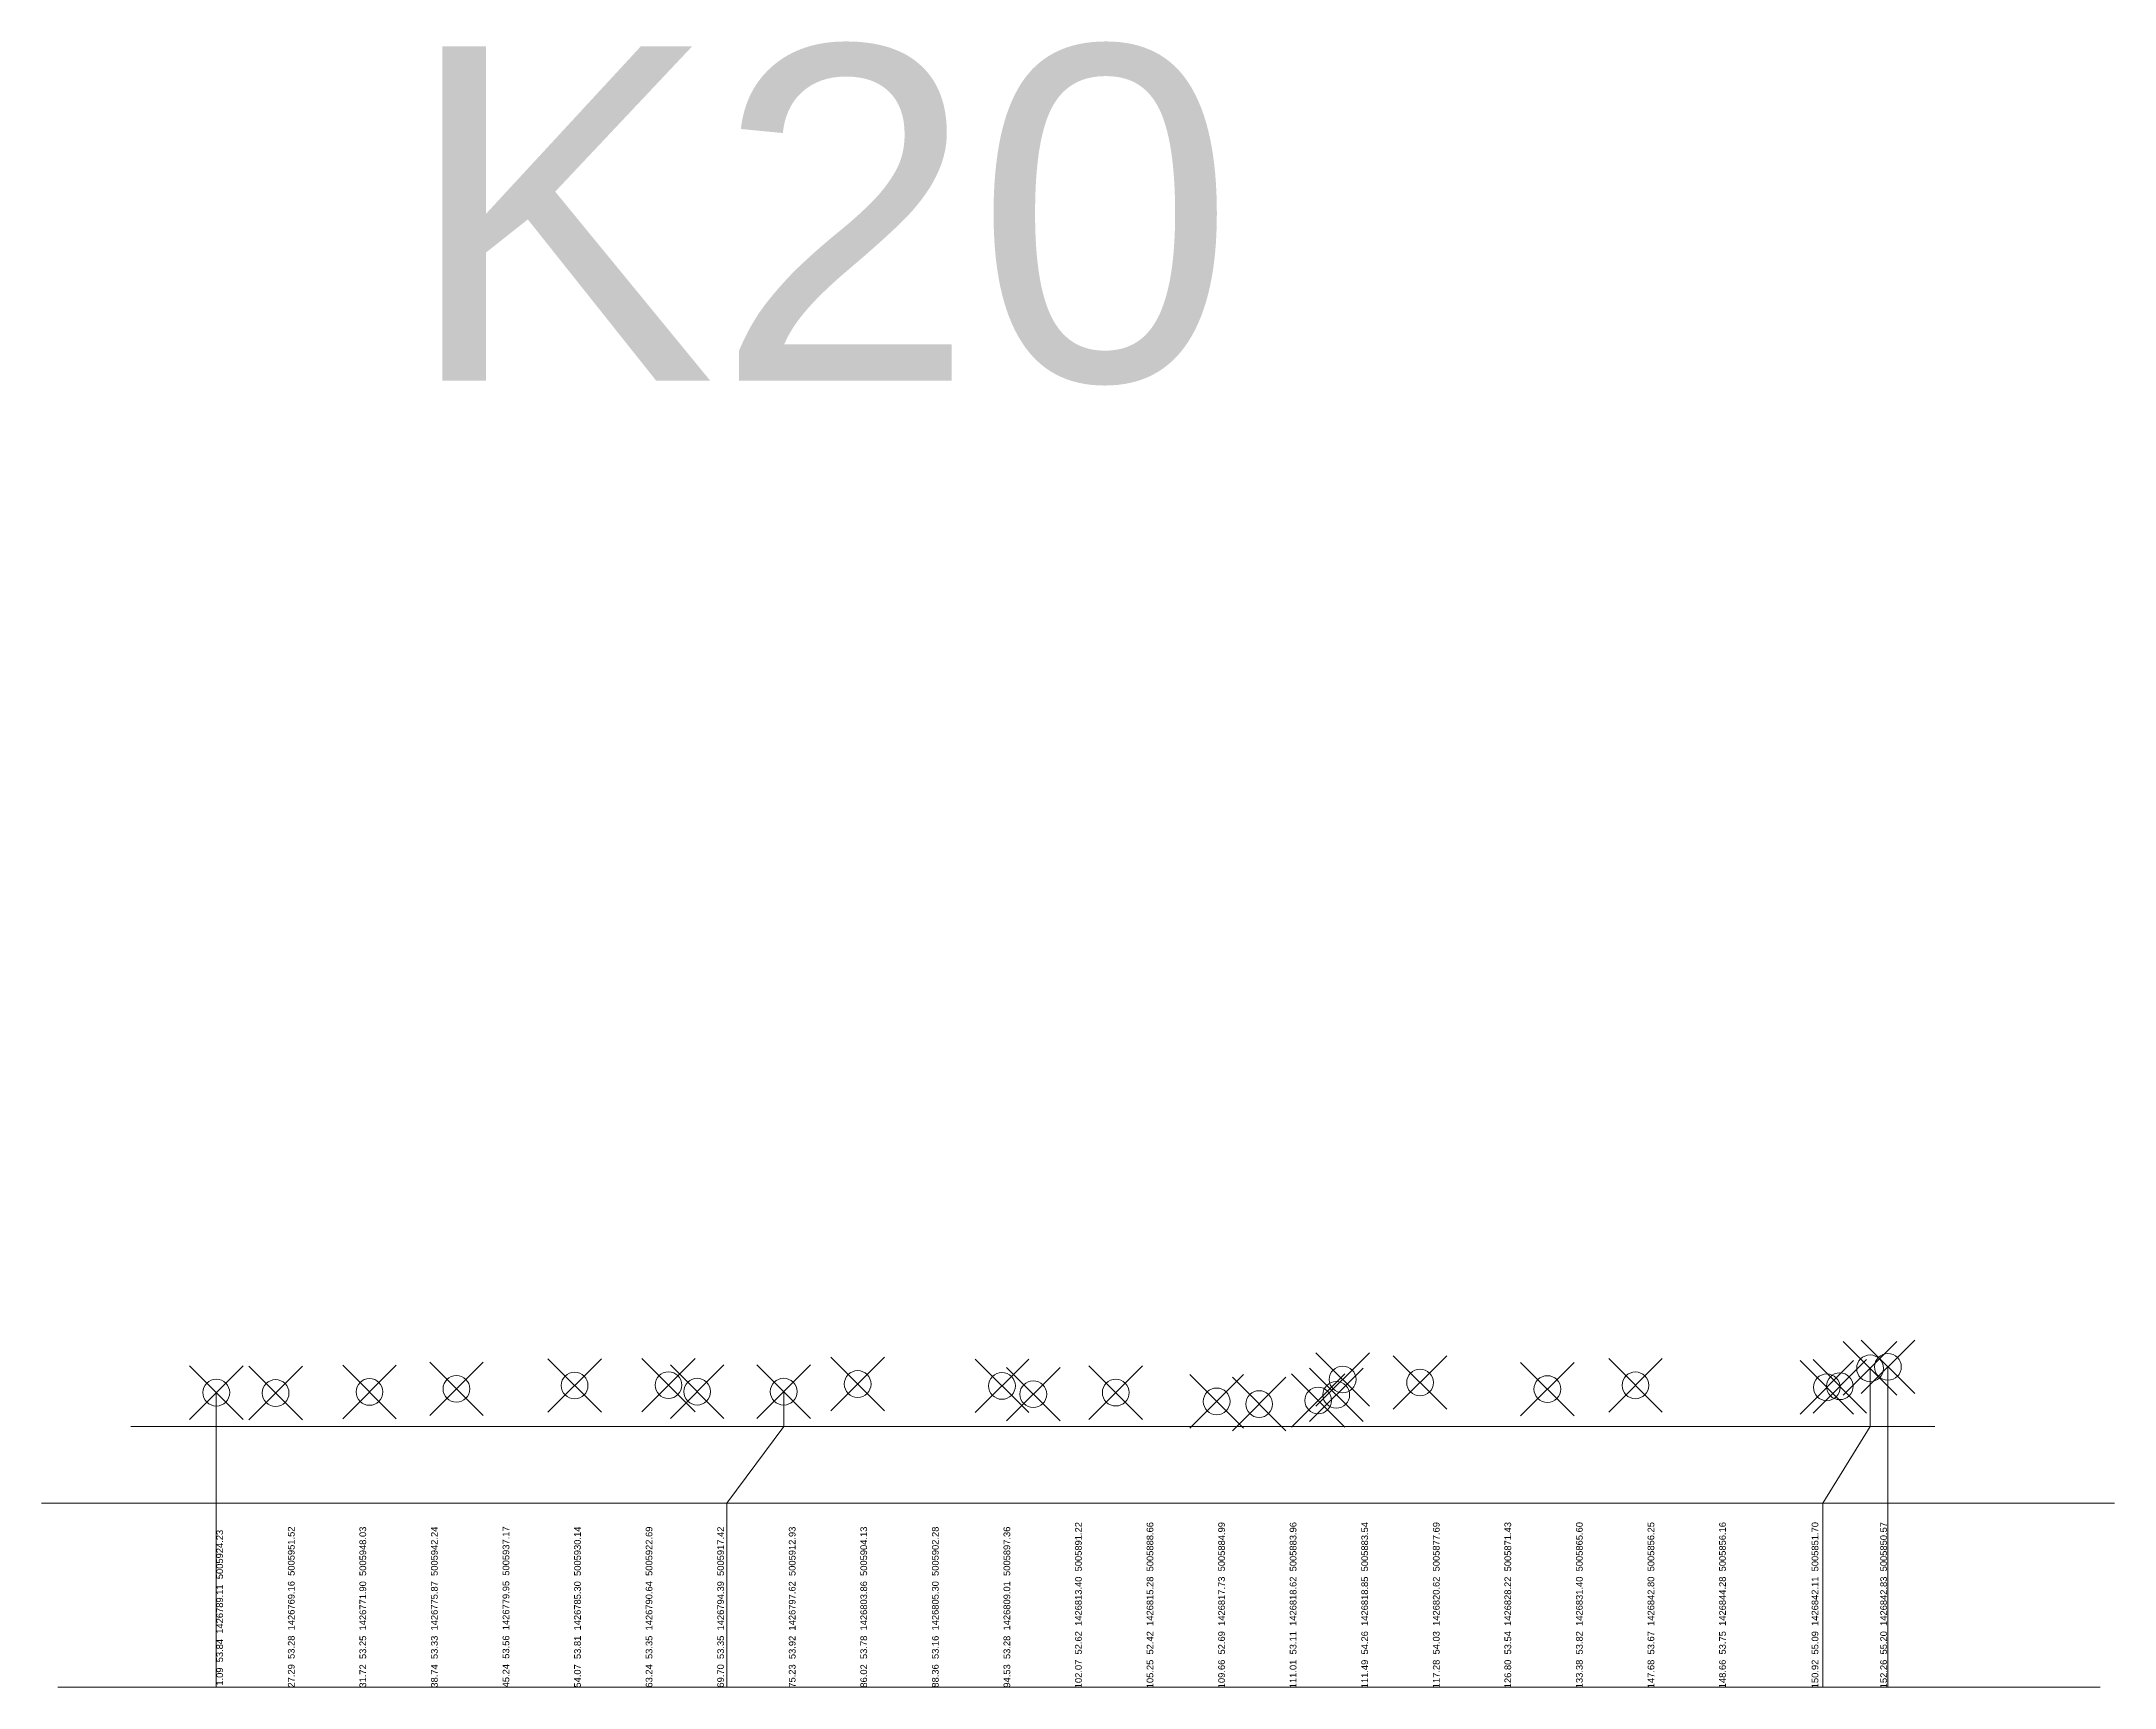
# Model space of a CAD drawing. Header units: millimetres. Extents: x -13548260 to 13046302109, y -19137686871 to 1424966580.
# Drawn here: x -215313 to -60330, y 31225 to 154306 of the extents above; entities that cross this region are included whole.
import ezdxf

# ---------------------------------------------------------------- set-up
doc = ezdxf.new("R2010")
doc.units = ezdxf.units.MM
doc.header["$PDMODE"] = 35
doc.header["$PDSIZE"] = 2000
doc.layers.get('0').update_dxf_attribs({"lineweight": 0})
doc.styles.get("Standard").update_dxf_attribs({"font": 'arial.ttf'})

msp = doc.modelspace()

# ---------------------------------------------------------------- texts
for s, p in [('102.07  52.62  1426813.40  5005891.22', (-137538.789, 31172.248)), ('105.25  52.42  1426815.28  5005888.66', (-132188.756, 31172.248)), ('109.66  52.69  1426817.73  5005884.99', (-126839.064, 31172.248)), ('111.01  53.11  1426818.62  5005883.96', (-121489.03, 31172.248)), ('111.49  54.26  1426818.85  5005883.54', (-116138.997, 31172.248)), ('117.28  54.03  1426820.62  5005877.69', (-110788.964, 31172.248)), ('126.80  53.54  1426828.22  5005871.43', (-105438.931, 31172.248)), ('133.38  53.82  1426831.40  5005865.60', (-100088.898, 31172.248)), ('147.68  53.67  1426842.80  5005856.25', (-94738.864, 31172.248)), ('148.66  53.75  1426844.28  5005856.16', (-89388.831, 31172.248)), ('150.92  55.09  1426842.11  5005851.70', (-82472.593, 31172.248)), ('152.26  55.20  1426842.83  5005850.57', (-77345.441, 31172.248)), (' 1.09  53.84  1426789.11  5005924.23', (-201739.188, 31172.248)), ('27.29  53.28  1426769.16  5005951.52', (-196389.155, 31227.841)), ('31.72  53.25  1426771.90  5005948.03', (-191039.121, 31218.974)), ('38.74  53.33  1426775.87  5005942.24', (-185689.088, 31218.974)), ('45.24  53.56  1426779.95  5005937.17', (-180339.055, 31239.438)), ('54.07  53.81  1426785.30  5005930.14', (-174989.022, 31219.315)), ('63.24  53.35  1426790.64  5005922.69', (-169638.988, 31222.043)), ('69.70  53.35  1426794.39  5005917.42', (-164288.955, 31222.043)), ('75.23  53.92  1426797.62  5005912.93', (-158938.922, 31215.222)), ('86.02  53.78  1426803.86  5005904.13', (-153588.889, 31219.997)), ('88.36  53.16  1426805.30  5005902.28', (-148238.856, 31219.997)), ('94.53  53.28  1426809.01  5005897.36', (-142888.822, 31219.315))]:
    msp.add_text(s, height=500, rotation=90).set_placement(p)
at = {"insert": (-188210.359, 153933.601), "char_height": 25000, "attachment_point": 1}
msp.add_mtext_dynamic_manual_height_columns('K20', width=97508.68034, gutter_width=25000, heights=[0], dxfattribs=at)

# ---------------------------------------------------------------- linework, layer by layer
at = {"color": 32, "true_color": 0xcd6928}
msp.add_line((-77269.173, 55203), (-77269.173, 31248.305), dxfattribs=at)
for p, q in [((-202241.234, 53277), (-202241.234, 31248.305)), ((-208634.882, 50743.884), (-73775.943, 50743.884)), ((-215313.046, 45000), (-60329.503, 45000)), ((-214080.847, 31248.305), (-61413.799, 31248.305))]:
    msp.add_line(p, q)
for points in [[(-78606.481, 55093), (-78606.481, 50743.884), (-82145.882, 45000), (-82145.882, 31248.305)], [(-159823.968, 53349), (-159823.968, 50743.884), (-164084.93, 45000), (-164084.93, 31248.305)]]:
    msp.add_lwpolyline(points, dxfattribs=at)
for p in [(-175456.886, 53808), (-168437.216, 53838), (-154293.034, 53919), (-118037.557, 54261), (-112248.916, 54031), (-96146.803, 53822), (-202241.234, 53277), (-197807.617, 53247), (-190789.525, 53327), (-184289.782, 53558), (-166291.389, 53349), (-159823.968, 53349), (-143506.13, 53780), (-141162.941, 53160), (-135001.666, 53280), (-127454.08, 52620), (-124277.934, 52421), (-119868.985, 52691), (-118512.465, 53111), (-102731.623, 53542), (-81842.187, 53673), (-80868.877, 53753)]:
    msp.add_point(p)
for p in [(-175456.886, 53808), (-168437.216, 53838), (-154293.034, 53919), (-118037.557, 54261), (-112248.916, 54031), (-96146.803, 53822), (-78606.481, 55093), (-77269.173, 55203), (-202241.234, 53277), (-197807.617, 53247), (-190789.525, 53327), (-184289.782, 53558), (-166291.389, 53349), (-159823.968, 53349), (-143506.13, 53780), (-141162.941, 53160), (-135001.666, 53280), (-127454.08, 52620), (-124277.934, 52421), (-119868.985, 52691), (-118512.465, 53111), (-102731.623, 53542), (-81842.187, 53673), (-80868.877, 53753)]:
    msp.add_point(p, dxfattribs=at)

msp.set_redraw_order([(e.dxf.handle, doc.entitydb.next_handle()) for e in msp.query("TEXT MTEXT ATTDEF DIMENSION ARC_DIMENSION")])  # texts and dimensions are drawn at this point

doc.saveas('drawing.dxf')
